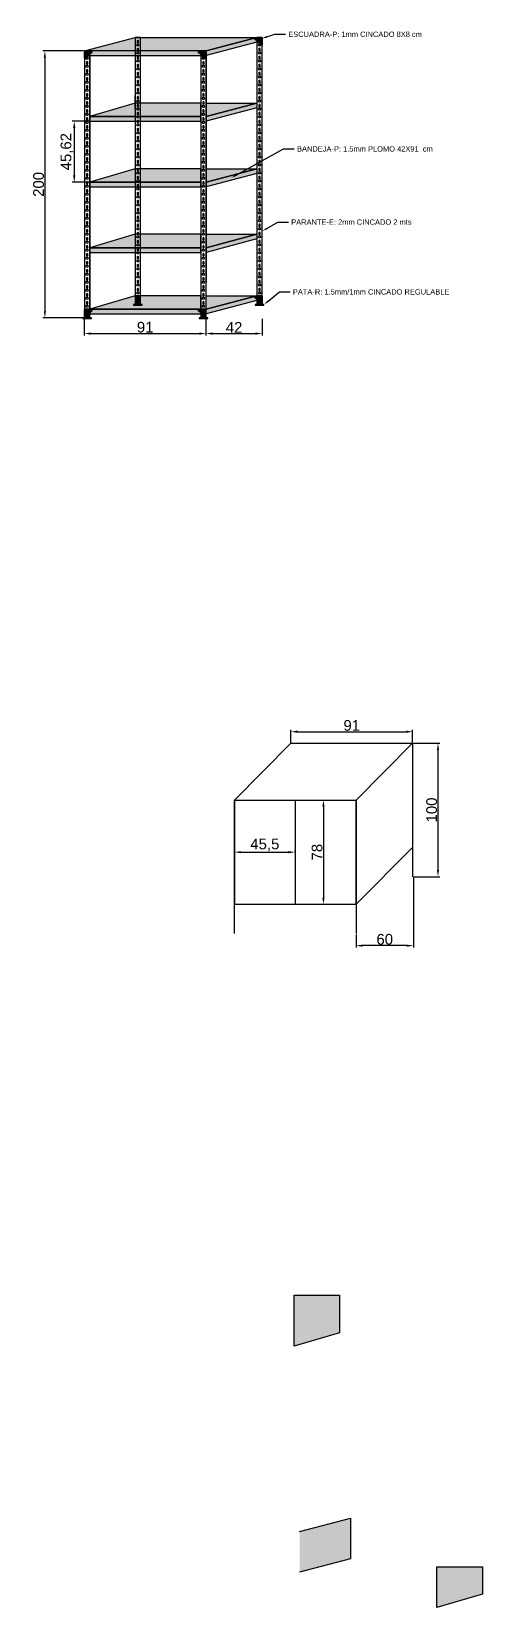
# Model space of a CAD drawing. Header units: millimetres. Extents: x 6614975 to 6624097, y 8742145 to 8746891.
# Drawn here: x 6619857 to 6620194, y 8742145 to 8743326 of the extents above; entities that cross this region are included whole.
import ezdxf
from ezdxf import colors
from ezdxf.entities.mleader import LeaderData, LeaderLine
from ezdxf.math import Vec2, Vec3

# ---------------------------------------------------------------- set-up
doc = ezdxf.new("R2010")
doc.units = ezdxf.units.MM
doc.styles.get("Standard").update_dxf_attribs({"font": 'arial.ttf'})
doc.dimstyles.new('ISO-25', dxfattribs={"dimtxt": 8, "dimasz": 5, "dimexe": 1.5, "dimexo": 0.625, "dimtad": 1, "dimtxsty": 'Standard', "dimcen": 2.5, "dimclrd": 1, "dimclre": 1, "dimclrt": 143, "dimadec": 0, "dimazin": 0, "dimtfac": 1, "dimtmove": 0, "dimatfit": 3, "dimfxl": 1, "dimarcsym": 0})

msp = doc.modelspace()

# ---------------------------------------------------------------- blocks, each defined once
blk = doc.blocks.new('UNION-R')
at = {"true_color": 0x939598}
h = blk.add_hatch(color=252, dxfattribs=at)
h.dxf.hatch_style = 1
h.paths.add_polyline_path([(-8.1, 0.4, 0.631348), (-9.2, -2, -0.142591), (-2.3, -8.8, 0.79062), (0.4, -8.1), (0.4, -1, 0.414), (-1, 0.4)])
h.paths.add_polyline_path([(-1.3, -0.7, -1), (-0.1, -0.7, -1)], flags=16)
h.paths.add_polyline_path([(-7.4, -1.4), (-8.2, -1.4, -0.736995), (-8.2, -0.6), (-7.4, -0.6, -1)], flags=16)
h.paths.add_polyline_path([(-0.6, -7.4), (-0.6, -8.3, -1), (-1.5, -8.3), (-1.5, -7.4, -0.736995)], flags=16)
at = {"true_color": 0xffffff}
h = blk.add_hatch(color=7, dxfattribs=at)
h.dxf.hatch_style = 1
h.paths.add_polyline_path([(-8.1, 0.4, 0.631348), (-9.2, -2, -0.142591), (-2.3, -8.8, 0.79062), (0.4, -8.1), (0.4, -1, 0.414), (-1, 0.4)])
h.paths.add_polyline_path([(-7.4, -1.4), (-8.2, -1.4, -0.736995), (-8.2, -0.6), (-7.4, -0.6, -1)], flags=16)
h.paths.add_polyline_path([(-0.1, -0.7, -1), (-1.3, -0.7, -1)], flags=16)
h.paths.add_polyline_path([(-0.6, -7.4), (-0.6, -8.3, -1), (-1.5, -8.3), (-1.5, -7.4, -0.736995)], flags=16)
for points in [[(0.4, -8.1, -0.79062), (-2.3, -8.8, 0.142591), (-9.2, -2, -0.631348), (-8.1, 0.4), (-1, 0.4, -0.414214), (0.4, -1), (0.4, -8.1)], [(-7.4, -0.6, -1), (-7.4, -1.4), (-8.2, -1.4, -0.736995), (-8.2, -0.6), (-7.4, -0.6)], [(-0.6, -8.3, -1), (-1.5, -8.3), (-1.5, -7.4, -0.736995), (-0.6, -7.4), (-0.6, -8.3)]]:
    blk.add_lwpolyline(points, format="xyb")
blk.add_circle((-0.7, -0.7), 0.581)
blk = doc.blocks.new('*D154')
at = {"color": 1, "lineweight": -2, "transparency": 16777216}
for p, q in [((6619895.6, 8743311.3), (6619865.2, 8743311.3)), ((6619895.6, 8743111.3), (6619865.2, 8743111.3))]:
    blk.add_line(p, q, dxfattribs=at)
at = {"color": 1, "linetype": 'Continuous', "lineweight": -2, "transparency": 16777216}
blk.add_line((6619866.7, 8743306.3), (6619866.7, 8743116.3), dxfattribs=at)
at = {"color": 1, "transparency": 16777216}
for points in [[(6619865.9, 8743306.3), (6619867.5, 8743306.3), (6619866.7, 8743311.3)], [(6619865.9, 8743116.3), (6619867.5, 8743116.3), (6619866.7, 8743111.3)]]:
    blk.add_solid(points, dxfattribs=at)
at = {"layer": 'Defpoints', "color": 0, "transparency": 16777216}
for p in [(6619896.2, 8743311.3), (6619866.7, 8743111.3), (6619896.2, 8743111.3)]:
    blk.add_point(p, dxfattribs=at)
at = {"color": 143, "transparency": 16777216, "insert": (6619862, 8743211.3), "char_height": 8, "attachment_point": 5, "rotation": 90}
blk.add_mtext('200', dxfattribs=at)
blk = doc.blocks.new('*D155')
at = {"color": 1, "lineweight": -2, "transparency": 16777216}
for p, q in [((6619899.6, 8743258.6), (6619887.2, 8743258.6)), ((6619899.6, 8743213), (6619887.2, 8743213))]:
    blk.add_line(p, q, dxfattribs=at)
at = {"color": 1, "linetype": 'Continuous', "lineweight": -2, "transparency": 16777216}
blk.add_line((6619888.7, 8743253.6), (6619888.7, 8743218), dxfattribs=at)
at = {"color": 1, "transparency": 16777216}
for points in [[(6619887.8, 8743253.6), (6619889.5, 8743253.6), (6619888.7, 8743258.6)], [(6619887.8, 8743218), (6619889.5, 8743218), (6619888.7, 8743213)]]:
    blk.add_solid(points, dxfattribs=at)
at = {"layer": 'Defpoints', "color": 0, "transparency": 16777216}
for p in [(6619900.2, 8743258.6), (6619888.7, 8743213), (6619900.2, 8743213)]:
    blk.add_point(p, dxfattribs=at)
at = {"color": 143, "transparency": 16777216, "insert": (6619883.2, 8743235.8), "char_height": 8, "attachment_point": 5, "rotation": 90}
blk.add_mtext('45,62', dxfattribs=at)
blk = doc.blocks.new('*D152')
at = {"color": 1, "lineweight": -2, "transparency": 16777216}
for p, q in [((6619896.2, 8743110.6), (6619896.2, 8743098.1)), ((6619987.2, 8743110.6), (6619987.2, 8743098.1))]:
    blk.add_line(p, q, dxfattribs=at)
at = {"color": 1, "linetype": 'Continuous', "lineweight": -2, "transparency": 16777216}
blk.add_line((6619901.2, 8743099.6), (6619982.2, 8743099.6), dxfattribs=at)
at = {"color": 1, "transparency": 16777216}
for points in [[(6619901.2, 8743100.4), (6619901.2, 8743098.7), (6619896.2, 8743099.6)], [(6619982.2, 8743100.4), (6619982.2, 8743098.7), (6619987.2, 8743099.6)]]:
    blk.add_solid(points, dxfattribs=at)
at = {"layer": 'Defpoints', "color": 0, "transparency": 16777216}
for p in [(6619896.2, 8743111.3), (6619987.2, 8743111.3), (6619987.2, 8743099.6)]:
    blk.add_point(p, dxfattribs=at)
at = {"color": 143, "transparency": 16777216, "insert": (6619941.7, 8743104.3), "char_height": 8, "attachment_point": 5}
blk.add_mtext('91', dxfattribs=at)
blk = doc.blocks.new('*D153')
at = {"color": 1, "lineweight": -2, "transparency": 16777216}
for p, q in [((6619987.2, 8743110.6), (6619987.2, 8743098.1)), ((6620029.2, 8743110.6), (6620029.2, 8743098.1))]:
    blk.add_line(p, q, dxfattribs=at)
at = {"color": 1, "linetype": 'Continuous', "lineweight": -2, "transparency": 16777216}
blk.add_line((6619992.2, 8743099.6), (6620024.2, 8743099.6), dxfattribs=at)
at = {"color": 1, "transparency": 16777216}
for points in [[(6619992.2, 8743100.4), (6619992.2, 8743098.7), (6619987.2, 8743099.6)], [(6620024.2, 8743100.4), (6620024.2, 8743098.7), (6620029.2, 8743099.6)]]:
    blk.add_solid(points, dxfattribs=at)
at = {"layer": 'Defpoints', "color": 0, "transparency": 16777216}
for p in [(6619987.2, 8743111.3), (6620029.2, 8743111.3), (6620029.2, 8743099.6)]:
    blk.add_point(p, dxfattribs=at)
at = {"color": 143, "transparency": 16777216, "insert": (6620008.2, 8743104.2), "char_height": 8, "attachment_point": 5}
blk.add_mtext('42', dxfattribs=at)
blk = doc.blocks.new('*D168')
at = {"color": 1, "lineweight": -2, "transparency": 16777216}
for p, q in [((6620050.7, 8742793.3), (6620050.7, 8742802.8)), ((6620141.7, 8742793.3), (6620141.7, 8742802.8))]:
    blk.add_line(p, q, dxfattribs=at)
at = {"color": 1, "linetype": 'Continuous', "lineweight": -2, "transparency": 16777216}
blk.add_line((6620055.7, 8742801.3), (6620136.7, 8742801.3), dxfattribs=at)
at = {"color": 1, "transparency": 16777216}
for points in [[(6620055.7, 8742802.2), (6620055.7, 8742800.5), (6620050.7, 8742801.3)], [(6620136.7, 8742802.2), (6620136.7, 8742800.5), (6620141.7, 8742801.3)]]:
    blk.add_solid(points, dxfattribs=at)
at = {"layer": 'Defpoints', "color": 0, "transparency": 16777216}
for p in [(6620050.7, 8742792.7), (6620141.7, 8742801.3), (6620141.7, 8742792.7)]:
    blk.add_point(p, dxfattribs=at)
at = {"color": 143, "transparency": 16777216, "insert": (6620096.2, 8742806), "char_height": 8, "attachment_point": 5}
blk.add_mtext('91', dxfattribs=at)
blk = doc.blocks.new('*D169')
at = {"color": 1, "lineweight": -2, "transparency": 16777216}
for p, q in [((6620142.3, 8742792.7), (6620162.2, 8742792.7)), ((6620142.3, 8742692.7), (6620162.2, 8742692.7))]:
    blk.add_line(p, q, dxfattribs=at)
at = {"color": 1, "linetype": 'Continuous', "lineweight": -2, "transparency": 16777216}
blk.add_line((6620160.7, 8742787.7), (6620160.7, 8742697.7), dxfattribs=at)
at = {"color": 1, "transparency": 16777216}
for points in [[(6620159.9, 8742787.7), (6620161.5, 8742787.7), (6620160.7, 8742792.7)], [(6620159.9, 8742697.7), (6620161.5, 8742697.7), (6620160.7, 8742692.7)]]:
    blk.add_solid(points, dxfattribs=at)
at = {"layer": 'Defpoints', "color": 0, "transparency": 16777216}
for p in [(6620141.7, 8742792.7), (6620141.7, 8742692.7), (6620160.7, 8742692.7)]:
    blk.add_point(p, dxfattribs=at)
at = {"color": 143, "transparency": 16777216, "insert": (6620156, 8742742.7), "char_height": 8, "attachment_point": 5, "rotation": 90}
blk.add_mtext('100', dxfattribs=at)
blk = doc.blocks.new('*D170')
at = {"color": 1, "lineweight": -2, "transparency": 16777216}
for p, q in [((6620142.3, 8742692.1), (6620142.3, 8742639.6)), ((6620099.4, 8742649.5), (6620099.4, 8742639.6))]:
    blk.add_line(p, q, dxfattribs=at)
at = {"color": 1, "linetype": 'Continuous', "lineweight": -2, "transparency": 16777216}
blk.add_line((6620137.3, 8742641.1), (6620104.4, 8742641.1), dxfattribs=at)
at = {"color": 1, "transparency": 16777216}
for points in [[(6620104.4, 8742641.9), (6620104.4, 8742640.2), (6620099.4, 8742641.1)], [(6620137.3, 8742641.9), (6620137.3, 8742640.2), (6620142.3, 8742641.1)]]:
    blk.add_solid(points, dxfattribs=at)
at = {"layer": 'Defpoints', "color": 0, "transparency": 16777216}
for p in [(6620142.3, 8742692.7), (6620099.4, 8742650.1), (6620099.4, 8742641.1)]:
    blk.add_point(p, dxfattribs=at)
at = {"color": 143, "transparency": 16777216, "insert": (6620120.9, 8742645.8), "char_height": 8, "attachment_point": 5}
blk.add_mtext('60', dxfattribs=at)
blk = doc.blocks.new('*D171')
at = {"color": 1, "lineweight": -2, "transparency": 16777216}
for p, q in [((6620008.4, 8742711.7), (6620008.4, 8742712.6)), ((6620053.9, 8742711.7), (6620053.9, 8742712.6))]:
    blk.add_line(p, q, dxfattribs=at)
at = {"color": 1, "linetype": 'Continuous', "lineweight": -2, "transparency": 16777216}
blk.add_line((6620013.4, 8742711.1), (6620048.9, 8742711.1), dxfattribs=at)
at = {"color": 1, "transparency": 16777216}
for points in [[(6620013.4, 8742711.9), (6620013.4, 8742710.3), (6620008.4, 8742711.1)], [(6620048.9, 8742711.9), (6620048.9, 8742710.3), (6620053.9, 8742711.1)]]:
    blk.add_solid(points, dxfattribs=at)
at = {"layer": 'Defpoints', "color": 0, "transparency": 16777216}
for p in [(6620008.4, 8742711.1), (6620053.9, 8742711.1), (6620053.9, 8742711.1)]:
    blk.add_point(p, dxfattribs=at)
at = {"color": 143, "transparency": 16777216, "insert": (6620031.2, 8742716.5), "char_height": 8, "attachment_point": 5}
blk.add_mtext('45,5', dxfattribs=at)
blk = doc.blocks.new('*D172')
at = {"color": 1, "linetype": 'Continuous', "lineweight": -2, "transparency": 16777216}
blk.add_line((6620075, 8742745.1), (6620075, 8742677.1), dxfattribs=at)
at = {"color": 1, "lineweight": -2, "transparency": 16777216}
for p, q in [((6620075.6, 8742750.1), (6620076.5, 8742750.1)), ((6620075.6, 8742672.1), (6620076.5, 8742672.1))]:
    blk.add_line(p, q, dxfattribs=at)
at = {"color": 1, "transparency": 16777216}
for points in [[(6620074.2, 8742745.1), (6620075.9, 8742745.1), (6620075, 8742750.1)], [(6620074.2, 8742677.1), (6620075.9, 8742677.1), (6620075, 8742672.1)]]:
    blk.add_solid(points, dxfattribs=at)
at = {"layer": 'Defpoints', "color": 0, "transparency": 16777216}
for p in [(6620075, 8742750.1), (6620075, 8742672.1), (6620075, 8742672.1)]:
    blk.add_point(p, dxfattribs=at)
at = {"color": 143, "transparency": 16777216, "insert": (6620070.3, 8742711.1), "char_height": 8, "attachment_point": 5, "rotation": 90}
blk.add_mtext('78', dxfattribs=at)

# ---------------------------------------------------------------- dimensions: what is measured, and where the dimension line sits
for base, p1, p2, picture, middle in [((6619866.706, 8743111.264), (6619896.235, 8743311.264), (6619896.235, 8743111.264), '*D154', (6619861.996, 8743211.264)), ((6619888.651, 8743213.024), (6619900.235, 8743258.644), (6619900.235, 8743213.024), '*D155', (6619883.218, 8743235.834))]:
    dim = msp.add_linear_dim(base=base, p1=p1, p2=p2, angle=90, dimstyle='ISO-25')
    dim.commit()
    dim.dimension.update_dxf_attribs({"geometry": picture, "text_midpoint": middle})
dim = msp.add_linear_dim(base=(6619987.235, 8743099.558), p1=(6619896.235, 8743111.264), p2=(6619987.235, 8743111.264), dimstyle='ISO-25')
dim.commit()
dim.dimension.update_dxf_attribs({"geometry": '*D152', "text_midpoint": (6619941.735, 8743104.268)})
dim = msp.add_linear_dim(base=(6620029.235, 8743099.577), p1=(6619987.235, 8743111.264), p2=(6620029.235, 8743111.264), text='42', dimstyle='ISO-25')
dim.commit()
dim.dimension.update_dxf_attribs({"geometry": '*D153', "text_midpoint": (6620008.235, 8743104.219)})
at = {"color": 7, "true_color": 0xffffff}
for base, p1, p2, picture, middle in [((6620141.669, 8742801.325), (6620050.669, 8742792.702), (6620141.669, 8742792.702), '*D168', (6620096.169, 8742806.035)), ((6620053.912, 8742711.107), (6620008.412, 8742711.107), (6620053.912, 8742711.107), '*D171', (6620031.162, 8742716.523))]:
    dim = msp.add_linear_dim(base=base, p1=p1, p2=p2, dimstyle='ISO-25', dxfattribs=at)
    dim.commit()
    dim.dimension.update_dxf_attribs({"geometry": picture, "text_midpoint": middle})
for base, p1, p2, picture, middle in [((6620160.705, 8742692.702), (6620141.669, 8742792.702), (6620141.669, 8742692.702), '*D169', (6620155.996, 8742742.702)), ((6620075.022, 8742672.107), (6620075.022, 8742750.107), (6620075.022, 8742672.107), '*D172', (6620070.313, 8742711.107))]:
    dim = msp.add_linear_dim(base=base, p1=p1, p2=p2, angle=90, dimstyle='ISO-25', dxfattribs=at)
    dim.commit()
    dim.dimension.update_dxf_attribs({"geometry": picture, "text_midpoint": middle})
dim = msp.add_linear_dim(base=(6620099.412, 8742641.058), p1=(6620142.294, 8742692.702), p2=(6620099.412, 8742650.107), text='60', dimstyle='ISO-25', dxfattribs=at)
dim.commit()
dim.dimension.update_dxf_attribs({"geometry": '*D170', "text_midpoint": (6620120.853, 8742645.768)})

# ---------------------------------------------------------------- hatches: boundary and pattern name
h = msp.add_hatch(color=8)
h.dxf.hatch_style = 1
h.paths.add_polyline_path([(6619987.235, 8743311.264), (6620025.287, 8743321.264), (6619938.235, 8743321.264), (6619934.235, 8743321.264), (6619896.235, 8743311.264)])
h = msp.add_hatch(color=8)
h.dxf.hatch_style = 1
h.paths.add_polyline_path([(6619896.235, 8743311.264), (6619896.235, 8743307.764), (6619987.235, 8743307.764), (6619987.235, 8743311.264)])
h = msp.add_hatch(color=8)
h.dxf.hatch_style = 1
h.paths.add_polyline_path([(6620025.287, 8743317.764), (6620025.287, 8743321.264), (6619987.235, 8743311.264), (6619987.235, 8743307.764)])
h = msp.add_hatch(color=8)
h.dxf.hatch_style = 1
h.paths.add_polyline_path([(6619934.235, 8743272.144), (6619900.235, 8743262.144), (6619983.235, 8743262.144), (6619983.235, 8743272.144)])
h = msp.add_hatch(color=8)
h.dxf.hatch_style = 1
h.paths.add_polyline_path([(6620025.287, 8743268.644), (6620025.287, 8743272.144), (6619987.235, 8743262.144), (6619987.235, 8743258.644)])
h = msp.add_hatch(color=8)
h.dxf.hatch_style = 1
h.paths.add_polyline_path([(6620025.287, 8743272.144), (6619987.235, 8743272.144), (6619987.235, 8743262.144)])
h = msp.add_hatch(color=8)
h.dxf.hatch_style = 1
h.paths.add_polyline_path([(6619983.235, 8743258.644), (6619983.235, 8743262.144), (6619900.235, 8743262.144), (6619900.235, 8743258.644)])
h = msp.add_hatch(color=8)
h.dxf.hatch_style = 1
h.paths.add_polyline_path([(6619934.235, 8743223.024), (6619900.235, 8743213.024), (6619983.235, 8743213.024), (6619983.235, 8743223.024)])
h = msp.add_hatch(color=8)
h.dxf.hatch_style = 1
h.paths.add_polyline_path([(6620025.287, 8743219.524), (6620025.287, 8743223.024), (6619987.235, 8743213.024), (6619987.235, 8743209.524)])
h = msp.add_hatch(color=8)
h.dxf.hatch_style = 1
h.paths.add_polyline_path([(6620025.287, 8743223.024), (6619987.235, 8743223.024), (6619987.235, 8743213.024)])
h = msp.add_hatch(color=8)
h.dxf.hatch_style = 1
h.paths.add_polyline_path([(6619983.235, 8743209.524), (6619983.235, 8743213.024), (6619900.235, 8743213.024), (6619900.235, 8743209.524)])
h = msp.add_hatch(color=8)
h.dxf.hatch_style = 1
h.paths.add_polyline_path([(6619934.235, 8743173.904), (6619900.235, 8743163.904), (6619983.235, 8743163.904), (6619983.235, 8743173.904)])
h = msp.add_hatch(color=8)
h.dxf.hatch_style = 1
h.paths.add_polyline_path([(6620025.287, 8743170.404), (6620025.287, 8743173.904), (6619987.235, 8743163.904), (6619987.235, 8743160.404)])
h = msp.add_hatch(color=8)
h.dxf.hatch_style = 1
h.paths.add_polyline_path([(6620025.287, 8743173.904), (6619987.235, 8743173.904), (6619987.235, 8743163.904)])
h = msp.add_hatch(color=8)
h.dxf.hatch_style = 1
h.paths.add_polyline_path([(6619983.235, 8743160.404), (6619983.235, 8743163.904), (6619900.235, 8743163.904), (6619900.235, 8743160.404)])
h = msp.add_hatch(color=8)
h.dxf.hatch_style = 1
h.paths.add_polyline_path([(6619934.235, 8743127.764), (6619900.235, 8743117.764), (6619983.235, 8743117.764), (6619983.235, 8743127.764)])
at = {"true_color": 0x636466}
h = msp.add_hatch(color=251, dxfattribs=at)
h.dxf.hatch_style = 1
h.paths.add_polyline_path([(6619938.235, 8743127.764), (6619934.235, 8743127.764), (6619934.235, 8743121.264), (6619938.235, 8743121.264)])
h.paths.add_polyline_path([(6619936.748, 8743122.841, -1), (6619935.748, 8743122.841), (6619935.748, 8743123.841, -1), (6619936.748, 8743123.841)], flags=16)
h.paths.add_polyline_path([(6619935.701, 8743125.624), (6619935.701, 8743126.624, -1), (6619936.701, 8743126.624), (6619936.701, 8743125.624, -1)], flags=16)
h.paths.add_polyline_path([(6619939.485, 8743121.264), (6619932.985, 8743121.264), (6619932.985, 8743120.764), (6619939.485, 8743120.764)])
h = msp.add_hatch(color=8)
h.dxf.hatch_style = 1
h.paths.add_polyline_path([(6620025.287, 8743124.264), (6620025.287, 8743127.764), (6619987.235, 8743117.764), (6619987.235, 8743114.264)])
h = msp.add_hatch(color=8)
h.dxf.hatch_style = 1
h.paths.add_polyline_path([(6620025.287, 8743127.764), (6619987.235, 8743127.764), (6619987.235, 8743117.764)])
h = msp.add_hatch(color=251, dxfattribs=at)
h.dxf.hatch_style = 1
h.paths.add_polyline_path([(6620029.287, 8743127.764), (6620025.287, 8743127.764), (6620025.287, 8743121.264), (6620029.287, 8743121.264)])
h.paths.add_polyline_path([(6620027.8, 8743122.841, -1), (6620026.8, 8743122.841), (6620026.8, 8743123.841, -1), (6620027.8, 8743123.841)], flags=16)
h.paths.add_polyline_path([(6620026.753, 8743125.624), (6620026.753, 8743126.624, -1), (6620027.753, 8743126.624), (6620027.753, 8743125.624, -1)], flags=16)
h.paths.add_polyline_path([(6620030.537, 8743121.264), (6620024.037, 8743121.264), (6620024.037, 8743120.764), (6620030.537, 8743120.764)])
h = msp.add_hatch(color=251, dxfattribs=at)
h.dxf.hatch_style = 1
h.paths.add_polyline_path([(6619900.235, 8743117.764), (6619896.235, 8743117.764), (6619896.235, 8743111.264), (6619900.235, 8743111.264)])
h.paths.add_polyline_path([(6619898.748, 8743112.841, -1), (6619897.748, 8743112.841), (6619897.748, 8743113.841, -1), (6619898.748, 8743113.841)], flags=16)
h.paths.add_polyline_path([(6619897.701, 8743115.624), (6619897.701, 8743116.624, -1), (6619898.701, 8743116.624), (6619898.701, 8743115.624, -1)], flags=16)
h.paths.add_polyline_path([(6619901.485, 8743111.264), (6619894.985, 8743111.264), (6619894.985, 8743110.764), (6619901.485, 8743110.764)])
h = msp.add_hatch(color=8)
h.dxf.hatch_style = 1
h.paths.add_polyline_path([(6619983.235, 8743114.264), (6619983.235, 8743117.764), (6619900.235, 8743117.764), (6619900.235, 8743114.264)])
h = msp.add_hatch(color=251, dxfattribs=at)
h.dxf.hatch_style = 1
h.paths.add_polyline_path([(6619987.235, 8743117.764), (6619983.235, 8743117.764), (6619983.235, 8743111.264), (6619987.235, 8743111.264)])
h.paths.add_polyline_path([(6619985.748, 8743112.841, -1), (6619984.748, 8743112.841), (6619984.748, 8743113.841, -1), (6619985.748, 8743113.841)], flags=16)
h.paths.add_polyline_path([(6619984.701, 8743115.624), (6619984.701, 8743116.624, -1), (6619985.701, 8743116.624), (6619985.701, 8743115.624, -1)], flags=16)
h.paths.add_polyline_path([(6619988.485, 8743111.264), (6619981.985, 8743111.264), (6619981.985, 8743110.764), (6619988.485, 8743110.764)])
h = msp.add_hatch(color=251, dxfattribs=at)
h.dxf.hatch_style = 1
h.paths.add_polyline_path([(6620053.035, 8742341.158), (6620087.035, 8742351.158), (6620087.035, 8742379.158), (6620053.035, 8742379.158)])
h = msp.add_hatch(color=251, dxfattribs=at)
h.dxf.hatch_style = 1
h.paths.add_polyline_path([(6620095.186, 8742212.274), (6620057.134, 8742202.274), (6620057.134, 8742171.824), (6620095.186, 8742181.824)])
h = msp.add_hatch(color=251, dxfattribs=at)
h.dxf.hatch_style = 1
h.paths.add_polyline_path([(6620193.945, 8742175.774), (6620159.945, 8742175.774), (6620159.945, 8742145.324), (6620193.945, 8742155.324)])

# ---------------------------------------------------------------- linework, layer by layer
for p, q in [((6619934.235, 8743321.264), (6619938.235, 8743321.264)), ((6619900.235, 8743307.764), (6619900.235, 8743277.964)), ((6619900.235, 8743307.764), (6619900.235, 8743247.764)), ((6619900.235, 8743307.764), (6619900.235, 8743262.144)), ((6619987.235, 8743307.764), (6619987.235, 8743273.764)), ((6619934.235, 8743267.764), (6619934.235, 8743277.764)), ((6619900.235, 8743274.464), (6619900.235, 8743244.664)), ((6619987.235, 8743273.764), (6619987.235, 8743239.764)), ((6619900.235, 8743258.644), (6619900.235, 8743213.024)), ((6619900.235, 8743241.164), (6619900.235, 8743211.364)), ((6619987.235, 8743239.764), (6619987.235, 8743205.764)), ((6619900.235, 8743209.524), (6619900.235, 8743163.904)), ((6619987.235, 8743205.764), (6619987.235, 8743171.764)), ((6619987.235, 8743171.764), (6619987.235, 8743137.764)), ((6619900.235, 8743160.404), (6619900.235, 8743114.784))]:
    msp.add_line(p, q)
at = {"color": 7, "true_color": 0xffffff}
for p, q in [((6620008.412, 8742750.107), (6620050.669, 8742792.702)), ((6620050.669, 8742792.702), (6620141.669, 8742792.702)), ((6620099.412, 8742750.107), (6620141.669, 8742792.702)), ((6620141.669, 8742792.702), (6620141.669, 8742692.702)), ((6620141.669, 8742792.702), (6620141.669, 8742714.702)), ((6620008.412, 8742750.107), (6620099.412, 8742750.107)), ((6620008.412, 8742650.107), (6620008.412, 8742750.107)), ((6620008.412, 8742750.107), (6620008.412, 8742672.107)), ((6620053.912, 8742750.107), (6620053.912, 8742672.107)), ((6620099.412, 8742750.107), (6620099.412, 8742650.107)), ((6620099.412, 8742672.107), (6620099.412, 8742750.107)), ((6620141.669, 8742714.702), (6620099.412, 8742672.107)), ((6620008.412, 8742672.107), (6620099.412, 8742672.107)), ((6620053.035, 8742341.158), (6620053.035, 8742379.158)), ((6620053.035, 8742379.158), (6620087.035, 8742379.158)), ((6620087.035, 8742379.158), (6620087.035, 8742351.158)), ((6620087.035, 8742351.158), (6620053.035, 8742341.158)), ((6620057.134, 8742202.274), (6620095.186, 8742212.274)), ((6620095.186, 8742212.274), (6620095.186, 8742181.824)), ((6620095.186, 8742181.824), (6620057.134, 8742171.824)), ((6620159.945, 8742175.774), (6620193.945, 8742175.774)), ((6620159.945, 8742145.324), (6620159.945, 8742175.774)), ((6620193.945, 8742175.774), (6620193.945, 8742155.324)), ((6620193.945, 8742155.324), (6620159.945, 8742145.324))]:
    msp.add_line(p, q, dxfattribs=at)
for points in [[(6620025.287, 8743321.264), (6619987.235, 8743311.264), (6619896.235, 8743311.264), (6619934.235, 8743321.264), (6619938.235, 8743321.264), (6620029.287, 8743321.264)], [(6619934.235, 8743272.144), (6619900.235, 8743262.144), (6619983.235, 8743262.144), (6619983.235, 8743272.144), (6619934.235, 8743272.144)], [(6619934.235, 8743223.024), (6619900.235, 8743213.024), (6619983.235, 8743213.024), (6619983.235, 8743223.024), (6619934.235, 8743223.024)], [(6619934.235, 8743173.904), (6619900.235, 8743163.904), (6619983.235, 8743163.904), (6619983.235, 8743173.904), (6619934.235, 8743173.904)], [(6619934.235, 8743127.764), (6619900.235, 8743117.764), (6619983.235, 8743117.764), (6619983.235, 8743127.764), (6619934.235, 8743127.764)]]:
    msp.add_lwpolyline(points)
for points in [[(6619896.235, 8743111.264), (6619900.235, 8743111.264), (6619900.235, 8743311.264), (6619896.235, 8743311.264)], [(6619896.235, 8743307.764), (6619987.235, 8743307.764), (6619987.235, 8743311.264), (6619896.235, 8743311.264)], [(6619934.235, 8743121.264), (6619938.235, 8743121.264), (6619938.235, 8743321.264), (6619934.235, 8743321.264)], [(6619983.235, 8743111.264), (6619987.235, 8743111.264), (6619987.235, 8743311.264), (6619983.235, 8743311.264)], [(6619987.235, 8743311.264), (6620025.287, 8743321.264), (6620025.287, 8743317.764), (6619987.235, 8743307.764)], [(6620025.287, 8743121.264), (6620029.287, 8743121.264), (6620029.287, 8743321.264), (6620025.287, 8743321.264)], [(6619987.235, 8743262.144), (6620025.287, 8743272.144), (6620025.287, 8743268.644), (6619987.235, 8743258.644)], [(6619987.235, 8743272.144), (6620025.287, 8743272.144), (6619987.235, 8743262.144)], [(6619900.235, 8743258.644), (6619983.235, 8743258.644), (6619983.235, 8743262.144), (6619900.235, 8743262.144)], [(6619987.235, 8743213.024), (6620025.287, 8743223.024), (6620025.287, 8743219.524), (6619987.235, 8743209.524)], [(6619987.235, 8743223.024), (6620025.287, 8743223.024), (6619987.235, 8743213.024)], [(6619900.235, 8743209.524), (6619983.235, 8743209.524), (6619983.235, 8743213.024), (6619900.235, 8743213.024)], [(6619987.235, 8743163.904), (6620025.287, 8743173.904), (6620025.287, 8743170.404), (6619987.235, 8743160.404)], [(6619987.235, 8743173.904), (6620025.287, 8743173.904), (6619987.235, 8743163.904)], [(6619900.235, 8743160.404), (6619983.235, 8743160.404), (6619983.235, 8743163.904), (6619900.235, 8743163.904)], [(6619934.235, 8743121.264), (6619938.235, 8743121.264), (6619938.235, 8743127.764), (6619934.235, 8743127.764)], [(6619987.235, 8743117.764), (6620025.287, 8743127.764), (6620025.287, 8743124.264), (6619987.235, 8743114.264)], [(6619987.235, 8743127.764), (6620025.287, 8743127.764), (6619987.235, 8743117.764)], [(6620025.287, 8743121.264), (6620029.287, 8743121.264), (6620029.287, 8743127.764), (6620025.287, 8743127.764)], [(6619894.985, 8743110.764), (6619901.485, 8743110.764), (6619901.485, 8743111.264), (6619894.985, 8743111.264)], [(6619896.235, 8743111.264), (6619900.235, 8743111.264), (6619900.235, 8743117.764), (6619896.235, 8743117.764)], [(6619900.235, 8743114.264), (6619983.235, 8743114.264), (6619983.235, 8743117.764), (6619900.235, 8743117.764)], [(6619932.985, 8743120.764), (6619939.485, 8743120.764), (6619939.485, 8743121.264), (6619932.985, 8743121.264)], [(6619981.985, 8743110.764), (6619988.485, 8743110.764), (6619988.485, 8743111.264), (6619981.985, 8743111.264)], [(6619983.235, 8743111.264), (6619987.235, 8743111.264), (6619987.235, 8743117.764), (6619983.235, 8743117.764)], [(6620024.037, 8743120.764), (6620030.537, 8743120.764), (6620030.537, 8743121.264), (6620024.037, 8743121.264)]]:
    msp.add_lwpolyline(points, close=True)
for points in [[(6619935.735, 8743316.264, 1), (6619935.735, 8743315.264), (6619936.735, 8743315.264, 1), (6619936.735, 8743316.264)], [(6619935.735, 8743317.764, 1), (6619936.735, 8743317.764), (6619936.735, 8743318.764, 1), (6619935.735, 8743318.764)], [(6619935.735, 8743311.764, 1), (6619936.735, 8743311.764), (6619936.735, 8743312.764, 1), (6619935.735, 8743312.764)], [(6620026.787, 8743316.264, 1), (6620026.787, 8743315.264), (6620027.787, 8743315.264, 1), (6620027.787, 8743316.264)], [(6620026.787, 8743317.764, 1), (6620027.787, 8743317.764), (6620027.787, 8743318.764, 1), (6620026.787, 8743318.764)], [(6620026.787, 8743311.764, 1), (6620027.787, 8743311.764), (6620027.787, 8743312.764, 1), (6620026.787, 8743312.764)], [(6619897.735, 8743306.264, 1), (6619897.735, 8743305.264), (6619898.735, 8743305.264, 1), (6619898.735, 8743306.264)], [(6619897.735, 8743300.264, 1), (6619897.735, 8743299.264), (6619898.735, 8743299.264, 1), (6619898.735, 8743300.264)], [(6619897.735, 8743307.764, 1), (6619898.735, 8743307.764), (6619898.735, 8743308.764, 1), (6619897.735, 8743308.764)], [(6619897.735, 8743301.764, 1), (6619898.735, 8743301.764), (6619898.735, 8743302.764, 1), (6619897.735, 8743302.764)], [(6619935.735, 8743310.264, 1), (6619935.735, 8743309.264), (6619936.735, 8743309.264, 1), (6619936.735, 8743310.264)], [(6619935.735, 8743304.264, 1), (6619935.735, 8743303.264), (6619936.735, 8743303.264, 1), (6619936.735, 8743304.264)], [(6619935.735, 8743305.764, 1), (6619936.735, 8743305.764), (6619936.735, 8743306.764, 1), (6619935.735, 8743306.764)], [(6619935.735, 8743299.764, 1), (6619936.735, 8743299.764), (6619936.735, 8743300.764, 1), (6619935.735, 8743300.764)], [(6619984.735, 8743306.264, 1), (6619984.735, 8743305.264), (6619985.735, 8743305.264, 1), (6619985.735, 8743306.264)], [(6619984.735, 8743300.264, 1), (6619984.735, 8743299.264), (6619985.735, 8743299.264, 1), (6619985.735, 8743300.264)], [(6619984.735, 8743307.764, 1), (6619985.735, 8743307.764), (6619985.735, 8743308.764, 1), (6619984.735, 8743308.764)], [(6619984.735, 8743301.764, 1), (6619985.735, 8743301.764), (6619985.735, 8743302.764, 1), (6619984.735, 8743302.764)], [(6620026.787, 8743310.264, 1), (6620026.787, 8743309.264), (6620027.787, 8743309.264, 1), (6620027.787, 8743310.264)], [(6620026.787, 8743304.264, 1), (6620026.787, 8743303.264), (6620027.787, 8743303.264, 1), (6620027.787, 8743304.264)], [(6620026.787, 8743305.764, 1), (6620027.787, 8743305.764), (6620027.787, 8743306.764, 1), (6620026.787, 8743306.764)], [(6620026.787, 8743299.764, 1), (6620027.787, 8743299.764), (6620027.787, 8743300.764, 1), (6620026.787, 8743300.764)], [(6619897.735, 8743294.264, 1), (6619897.735, 8743293.264), (6619898.735, 8743293.264, 1), (6619898.735, 8743294.264)], [(6619897.735, 8743288.264, 1), (6619897.735, 8743287.264), (6619898.735, 8743287.264, 1), (6619898.735, 8743288.264)], [(6619897.735, 8743295.764, 1), (6619898.735, 8743295.764), (6619898.735, 8743296.764, 1), (6619897.735, 8743296.764)], [(6619897.735, 8743289.764, 1), (6619898.735, 8743289.764), (6619898.735, 8743290.764, 1), (6619897.735, 8743290.764)], [(6619935.735, 8743298.264, 1), (6619935.735, 8743297.264), (6619936.735, 8743297.264, 1), (6619936.735, 8743298.264)], [(6619935.735, 8743292.264, 1), (6619935.735, 8743291.264), (6619936.735, 8743291.264, 1), (6619936.735, 8743292.264)], [(6619935.735, 8743293.764, 1), (6619936.735, 8743293.764), (6619936.735, 8743294.764, 1), (6619935.735, 8743294.764)], [(6619935.735, 8743287.764, 1), (6619936.735, 8743287.764), (6619936.735, 8743288.764, 1), (6619935.735, 8743288.764)], [(6619984.735, 8743294.264, 1), (6619984.735, 8743293.264), (6619985.735, 8743293.264, 1), (6619985.735, 8743294.264)], [(6619984.735, 8743288.264, 1), (6619984.735, 8743287.264), (6619985.735, 8743287.264, 1), (6619985.735, 8743288.264)], [(6619984.735, 8743295.764, 1), (6619985.735, 8743295.764), (6619985.735, 8743296.764, 1), (6619984.735, 8743296.764)], [(6619984.735, 8743289.764, 1), (6619985.735, 8743289.764), (6619985.735, 8743290.764, 1), (6619984.735, 8743290.764)], [(6620026.787, 8743298.264, 1), (6620026.787, 8743297.264), (6620027.787, 8743297.264, 1), (6620027.787, 8743298.264)], [(6620026.787, 8743292.264, 1), (6620026.787, 8743291.264), (6620027.787, 8743291.264, 1), (6620027.787, 8743292.264)], [(6620026.787, 8743293.764, 1), (6620027.787, 8743293.764), (6620027.787, 8743294.764, 1), (6620026.787, 8743294.764)], [(6620026.787, 8743287.764, 1), (6620027.787, 8743287.764), (6620027.787, 8743288.764, 1), (6620026.787, 8743288.764)], [(6619897.735, 8743282.264, 1), (6619897.735, 8743281.264), (6619898.735, 8743281.264, 1), (6619898.735, 8743282.264)], [(6619897.735, 8743276.264, 1), (6619897.735, 8743275.264), (6619898.735, 8743275.264, 1), (6619898.735, 8743276.264)], [(6619897.735, 8743283.764, 1), (6619898.735, 8743283.764), (6619898.735, 8743284.764, 1), (6619897.735, 8743284.764)], [(6619897.735, 8743277.764, 1), (6619898.735, 8743277.764), (6619898.735, 8743278.764, 1), (6619897.735, 8743278.764)], [(6619935.735, 8743286.264, 1), (6619935.735, 8743285.264), (6619936.735, 8743285.264, 1), (6619936.735, 8743286.264)], [(6619935.735, 8743280.264, 1), (6619935.735, 8743279.264), (6619936.735, 8743279.264, 1), (6619936.735, 8743280.264)], [(6619935.735, 8743281.764, 1), (6619936.735, 8743281.764), (6619936.735, 8743282.764, 1), (6619935.735, 8743282.764)], [(6619935.735, 8743275.764, 1), (6619936.735, 8743275.764), (6619936.735, 8743276.764, 1), (6619935.735, 8743276.764)], [(6619984.735, 8743282.264, 1), (6619984.735, 8743281.264), (6619985.735, 8743281.264, 1), (6619985.735, 8743282.264)], [(6619984.735, 8743276.264, 1), (6619984.735, 8743275.264), (6619985.735, 8743275.264, 1), (6619985.735, 8743276.264)], [(6619984.735, 8743283.764, 1), (6619985.735, 8743283.764), (6619985.735, 8743284.764, 1), (6619984.735, 8743284.764)], [(6619984.735, 8743277.764, 1), (6619985.735, 8743277.764), (6619985.735, 8743278.764, 1), (6619984.735, 8743278.764)], [(6620026.787, 8743286.264, 1), (6620026.787, 8743285.264), (6620027.787, 8743285.264, 1), (6620027.787, 8743286.264)], [(6620026.787, 8743280.264, 1), (6620026.787, 8743279.264), (6620027.787, 8743279.264, 1), (6620027.787, 8743280.264)], [(6620026.787, 8743281.764, 1), (6620027.787, 8743281.764), (6620027.787, 8743282.764, 1), (6620026.787, 8743282.764)], [(6620026.787, 8743275.764, 1), (6620027.787, 8743275.764), (6620027.787, 8743276.764, 1), (6620026.787, 8743276.764)], [(6619897.735, 8743270.264, 1), (6619897.735, 8743269.264), (6619898.735, 8743269.264, 1), (6619898.735, 8743270.264)], [(6619897.735, 8743264.264, 1), (6619897.735, 8743263.264), (6619898.735, 8743263.264, 1), (6619898.735, 8743264.264)], [(6619897.735, 8743271.764, 1), (6619898.735, 8743271.764), (6619898.735, 8743272.764, 1), (6619897.735, 8743272.764)], [(6619897.735, 8743265.764, 1), (6619898.735, 8743265.764), (6619898.735, 8743266.764, 1), (6619897.735, 8743266.764)], [(6619935.735, 8743274.264, 1), (6619935.735, 8743273.264), (6619936.735, 8743273.264, 1), (6619936.735, 8743274.264)], [(6619935.735, 8743268.264, 1), (6619935.735, 8743267.264), (6619936.735, 8743267.264, 1), (6619936.735, 8743268.264)], [(6619935.735, 8743269.764, 1), (6619936.735, 8743269.764), (6619936.735, 8743270.764, 1), (6619935.735, 8743270.764)], [(6619935.735, 8743263.898, 1), (6619936.735, 8743263.898), (6619936.735, 8743264.898, 1), (6619935.735, 8743264.898)], [(6619984.735, 8743270.264, 1), (6619984.735, 8743269.264), (6619985.735, 8743269.264, 1), (6619985.735, 8743270.264)], [(6619984.735, 8743264.264, 1), (6619984.735, 8743263.264), (6619985.735, 8743263.264, 1), (6619985.735, 8743264.264)], [(6619984.735, 8743271.764, 1), (6619985.735, 8743271.764), (6619985.735, 8743272.764, 1), (6619984.735, 8743272.764)], [(6619984.735, 8743265.764, 1), (6619985.735, 8743265.764), (6619985.735, 8743266.764, 1), (6619984.735, 8743266.764)], [(6620026.787, 8743274.264, 1), (6620026.787, 8743273.264), (6620027.787, 8743273.264, 1), (6620027.787, 8743274.264)], [(6620026.787, 8743268.264, 1), (6620026.787, 8743267.264), (6620027.787, 8743267.264, 1), (6620027.787, 8743268.264)], [(6620026.787, 8743269.764, 1), (6620027.787, 8743269.764), (6620027.787, 8743270.764, 1), (6620026.787, 8743270.764)], [(6620026.787, 8743263.898, 1), (6620027.787, 8743263.898), (6620027.787, 8743264.898, 1), (6620026.787, 8743264.898)], [(6619897.735, 8743258.264, 1), (6619897.735, 8743257.264), (6619898.735, 8743257.264, 1), (6619898.735, 8743258.264)], [(6619897.735, 8743252.398, 1), (6619897.735, 8743251.398), (6619898.735, 8743251.398, 1), (6619898.735, 8743252.398)], [(6619897.735, 8743259.764, 1), (6619898.735, 8743259.764), (6619898.735, 8743260.764, 1), (6619897.735, 8743260.764)], [(6619897.735, 8743253.898, 1), (6619898.735, 8743253.898), (6619898.735, 8743254.898, 1), (6619897.735, 8743254.898)], [(6619935.735, 8743262.398, 1), (6619935.735, 8743261.398), (6619936.735, 8743261.398, 1), (6619936.735, 8743262.398)], [(6619935.735, 8743256.398, 1), (6619935.735, 8743255.398), (6619936.735, 8743255.398, 1), (6619936.735, 8743256.398)], [(6619935.735, 8743257.898, 1), (6619936.735, 8743257.898), (6619936.735, 8743258.898, 1), (6619935.735, 8743258.898)], [(6619935.735, 8743251.898, 1), (6619936.735, 8743251.898), (6619936.735, 8743252.898, 1), (6619935.735, 8743252.898)], [(6619984.735, 8743258.264, 1), (6619984.735, 8743257.264), (6619985.735, 8743257.264, 1), (6619985.735, 8743258.264)], [(6619984.735, 8743252.398, 1), (6619984.735, 8743251.398), (6619985.735, 8743251.398, 1), (6619985.735, 8743252.398)], [(6619984.735, 8743259.764, 1), (6619985.735, 8743259.764), (6619985.735, 8743260.764, 1), (6619984.735, 8743260.764)], [(6619984.735, 8743253.898, 1), (6619985.735, 8743253.898), (6619985.735, 8743254.898, 1), (6619984.735, 8743254.898)], [(6620026.787, 8743262.398, 1), (6620026.787, 8743261.398), (6620027.787, 8743261.398, 1), (6620027.787, 8743262.398)], [(6620026.787, 8743256.398, 1), (6620026.787, 8743255.398), (6620027.787, 8743255.398, 1), (6620027.787, 8743256.398)], [(6620026.787, 8743257.898, 1), (6620027.787, 8743257.898), (6620027.787, 8743258.898, 1), (6620026.787, 8743258.898)], [(6620026.787, 8743251.898, 1), (6620027.787, 8743251.898), (6620027.787, 8743252.898, 1), (6620026.787, 8743252.898)], [(6619897.735, 8743246.398, 1), (6619897.735, 8743245.398), (6619898.735, 8743245.398, 1), (6619898.735, 8743246.398)], [(6619897.735, 8743240.398, 1), (6619897.735, 8743239.398), (6619898.735, 8743239.398, 1), (6619898.735, 8743240.398)], [(6619897.735, 8743247.898, 1), (6619898.735, 8743247.898), (6619898.735, 8743248.898, 1), (6619897.735, 8743248.898)], [(6619897.735, 8743241.898, 1), (6619898.735, 8743241.898), (6619898.735, 8743242.898, 1), (6619897.735, 8743242.898)], [(6619935.735, 8743250.398, 1), (6619935.735, 8743249.398), (6619936.735, 8743249.398, 1), (6619936.735, 8743250.398)], [(6619935.735, 8743244.398, 1), (6619935.735, 8743243.398), (6619936.735, 8743243.398, 1), (6619936.735, 8743244.398)], [(6619935.735, 8743245.898, 1), (6619936.735, 8743245.898), (6619936.735, 8743246.898, 1), (6619935.735, 8743246.898)], [(6619935.735, 8743239.898, 1), (6619936.735, 8743239.898), (6619936.735, 8743240.898, 1), (6619935.735, 8743240.898)], [(6619984.735, 8743246.398, 1), (6619984.735, 8743245.398), (6619985.735, 8743245.398, 1), (6619985.735, 8743246.398)], [(6619984.735, 8743240.398, 1), (6619984.735, 8743239.398), (6619985.735, 8743239.398, 1), (6619985.735, 8743240.398)], [(6619984.735, 8743247.898, 1), (6619985.735, 8743247.898), (6619985.735, 8743248.898, 1), (6619984.735, 8743248.898)], [(6619984.735, 8743241.898, 1), (6619985.735, 8743241.898), (6619985.735, 8743242.898, 1), (6619984.735, 8743242.898)], [(6620026.787, 8743250.398, 1), (6620026.787, 8743249.398), (6620027.787, 8743249.398, 1), (6620027.787, 8743250.398)], [(6620026.787, 8743244.398, 1), (6620026.787, 8743243.398), (6620027.787, 8743243.398, 1), (6620027.787, 8743244.398)], [(6620026.787, 8743245.898, 1), (6620027.787, 8743245.898), (6620027.787, 8743246.898, 1), (6620026.787, 8743246.898)], [(6620026.787, 8743239.898, 1), (6620027.787, 8743239.898), (6620027.787, 8743240.898, 1), (6620026.787, 8743240.898)], [(6619897.735, 8743234.398, 1), (6619897.735, 8743233.398), (6619898.735, 8743233.398, 1), (6619898.735, 8743234.398)], [(6619897.735, 8743228.398, 1), (6619897.735, 8743227.398), (6619898.735, 8743227.398, 1), (6619898.735, 8743228.398)], [(6619897.735, 8743235.898, 1), (6619898.735, 8743235.898), (6619898.735, 8743236.898, 1), (6619897.735, 8743236.898)], [(6619897.735, 8743229.898, 1), (6619898.735, 8743229.898), (6619898.735, 8743230.898, 1), (6619897.735, 8743230.898)], [(6619935.735, 8743238.398, 1), (6619935.735, 8743237.398), (6619936.735, 8743237.398, 1), (6619936.735, 8743238.398)], [(6619935.735, 8743232.398, 1), (6619935.735, 8743231.398), (6619936.735, 8743231.398, 1), (6619936.735, 8743232.398)], [(6619935.735, 8743233.898, 1), (6619936.735, 8743233.898), (6619936.735, 8743234.898, 1), (6619935.735, 8743234.898)], [(6619935.735, 8743227.898, 1), (6619936.735, 8743227.898), (6619936.735, 8743228.898, 1), (6619935.735, 8743228.898)], [(6619984.735, 8743234.398, 1), (6619984.735, 8743233.398), (6619985.735, 8743233.398, 1), (6619985.735, 8743234.398)], [(6619984.735, 8743228.398, 1), (6619984.735, 8743227.398), (6619985.735, 8743227.398, 1), (6619985.735, 8743228.398)], [(6619984.735, 8743235.898, 1), (6619985.735, 8743235.898), (6619985.735, 8743236.898, 1), (6619984.735, 8743236.898)], [(6619984.735, 8743229.898, 1), (6619985.735, 8743229.898), (6619985.735, 8743230.898, 1), (6619984.735, 8743230.898)], [(6620026.787, 8743238.398, 1), (6620026.787, 8743237.398), (6620027.787, 8743237.398, 1), (6620027.787, 8743238.398)], [(6620026.787, 8743232.398, 1), (6620026.787, 8743231.398), (6620027.787, 8743231.398, 1), (6620027.787, 8743232.398)], [(6620026.787, 8743233.898, 1), (6620027.787, 8743233.898), (6620027.787, 8743234.898, 1), (6620026.787, 8743234.898)], [(6620026.787, 8743227.898, 1), (6620027.787, 8743227.898), (6620027.787, 8743228.898, 1), (6620026.787, 8743228.898)], [(6619897.735, 8743222.398, 1), (6619897.735, 8743221.398), (6619898.735, 8743221.398, 1), (6619898.735, 8743222.398)], [(6619897.735, 8743223.898, 1), (6619898.735, 8743223.898), (6619898.735, 8743224.898, 1), (6619897.735, 8743224.898)], [(6619897.735, 8743217.898, 1), (6619898.735, 8743217.898), (6619898.735, 8743218.898, 1), (6619897.735, 8743218.898)], [(6619935.735, 8743226.398, 1), (6619935.735, 8743225.398), (6619936.735, 8743225.398, 1), (6619936.735, 8743226.398)], [(6619935.735, 8743220.398, 1), (6619935.735, 8743219.398), (6619936.735, 8743219.398, 1), (6619936.735, 8743220.398)], [(6619935.735, 8743221.898, 1), (6619936.735, 8743221.898), (6619936.735, 8743222.898, 1), (6619935.735, 8743222.898)], [(6619935.735, 8743215.898, 1), (6619936.735, 8743215.898), (6619936.735, 8743216.898, 1), (6619935.735, 8743216.898)], [(6619984.735, 8743222.398, 1), (6619984.735, 8743221.398), (6619985.735, 8743221.398, 1), (6619985.735, 8743222.398)], [(6619984.735, 8743223.898, 1), (6619985.735, 8743223.898), (6619985.735, 8743224.898, 1), (6619984.735, 8743224.898)], [(6619984.735, 8743217.898, 1), (6619985.735, 8743217.898), (6619985.735, 8743218.898, 1), (6619984.735, 8743218.898)], [(6620026.787, 8743226.398, 1), (6620026.787, 8743225.398), (6620027.787, 8743225.398, 1), (6620027.787, 8743226.398)], [(6620026.787, 8743220.398, 1), (6620026.787, 8743219.398), (6620027.787, 8743219.398, 1), (6620027.787, 8743220.398)], [(6620026.787, 8743221.898, 1), (6620027.787, 8743221.898), (6620027.787, 8743222.898, 1), (6620026.787, 8743222.898)], [(6620026.787, 8743215.898, 1), (6620027.787, 8743215.898), (6620027.787, 8743216.898, 1), (6620026.787, 8743216.898)], [(6619897.735, 8743216.398, 1), (6619897.735, 8743215.398), (6619898.735, 8743215.398, 1), (6619898.735, 8743216.398)], [(6619897.735, 8743210.398, 1), (6619897.735, 8743209.398), (6619898.735, 8743209.398, 1), (6619898.735, 8743210.398)], [(6619897.735, 8743211.898, 1), (6619898.735, 8743211.898), (6619898.735, 8743212.898, 1), (6619897.735, 8743212.898)], [(6619897.735, 8743205.898, 1), (6619898.735, 8743205.898), (6619898.735, 8743206.898, 1), (6619897.735, 8743206.898)], [(6619935.735, 8743214.398, 1), (6619935.735, 8743213.398), (6619936.735, 8743213.398, 1), (6619936.735, 8743214.398)], [(6619935.735, 8743208.398, 1), (6619935.735, 8743207.398), (6619936.735, 8743207.398, 1), (6619936.735, 8743208.398)], [(6619935.735, 8743209.898, 1), (6619936.735, 8743209.898), (6619936.735, 8743210.898, 1), (6619935.735, 8743210.898)], [(6619935.735, 8743203.898, 1), (6619936.735, 8743203.898), (6619936.735, 8743204.898, 1), (6619935.735, 8743204.898)], [(6619984.735, 8743216.398, 1), (6619984.735, 8743215.398), (6619985.735, 8743215.398, 1), (6619985.735, 8743216.398)], [(6619984.735, 8743210.398, 1), (6619984.735, 8743209.398), (6619985.735, 8743209.398, 1), (6619985.735, 8743210.398)], [(6619984.735, 8743211.898, 1), (6619985.735, 8743211.898), (6619985.735, 8743212.898, 1), (6619984.735, 8743212.898)], [(6619984.735, 8743205.898, 1), (6619985.735, 8743205.898), (6619985.735, 8743206.898, 1), (6619984.735, 8743206.898)], [(6620026.787, 8743214.398, 1), (6620026.787, 8743213.398), (6620027.787, 8743213.398, 1), (6620027.787, 8743214.398)], [(6620026.787, 8743208.398, 1), (6620026.787, 8743207.398), (6620027.787, 8743207.398, 1), (6620027.787, 8743208.398)], [(6620026.787, 8743209.898, 1), (6620027.787, 8743209.898), (6620027.787, 8743210.898, 1), (6620026.787, 8743210.898)], [(6620026.787, 8743203.898, 1), (6620027.787, 8743203.898), (6620027.787, 8743204.898, 1), (6620026.787, 8743204.898)], [(6619897.735, 8743204.398, 1), (6619897.735, 8743203.398), (6619898.735, 8743203.398, 1), (6619898.735, 8743204.398)], [(6619897.735, 8743198.398, 1), (6619897.735, 8743197.398), (6619898.735, 8743197.398, 1), (6619898.735, 8743198.398)], [(6619897.735, 8743199.898, 1), (6619898.735, 8743199.898), (6619898.735, 8743200.898, 1), (6619897.735, 8743200.898)], [(6619897.735, 8743193.898, 1), (6619898.735, 8743193.898), (6619898.735, 8743194.898, 1), (6619897.735, 8743194.898)], [(6619935.735, 8743202.398, 1), (6619935.735, 8743201.398), (6619936.735, 8743201.398, 1), (6619936.735, 8743202.398)], [(6619935.735, 8743196.398, 1), (6619935.735, 8743195.398), (6619936.735, 8743195.398, 1), (6619936.735, 8743196.398)], [(6619935.735, 8743197.898, 1), (6619936.735, 8743197.898), (6619936.735, 8743198.898, 1), (6619935.735, 8743198.898)], [(6619935.735, 8743191.898, 1), (6619936.735, 8743191.898), (6619936.735, 8743192.898, 1), (6619935.735, 8743192.898)], [(6619984.735, 8743204.398, 1), (6619984.735, 8743203.398), (6619985.735, 8743203.398, 1), (6619985.735, 8743204.398)], [(6619984.735, 8743198.398, 1), (6619984.735, 8743197.398), (6619985.735, 8743197.398, 1), (6619985.735, 8743198.398)], [(6619984.735, 8743199.898, 1), (6619985.735, 8743199.898), (6619985.735, 8743200.898, 1), (6619984.735, 8743200.898)], [(6619984.735, 8743193.898, 1), (6619985.735, 8743193.898), (6619985.735, 8743194.898, 1), (6619984.735, 8743194.898)], [(6620026.787, 8743202.398, 1), (6620026.787, 8743201.398), (6620027.787, 8743201.398, 1), (6620027.787, 8743202.398)], [(6620026.787, 8743196.398, 1), (6620026.787, 8743195.398), (6620027.787, 8743195.398, 1), (6620027.787, 8743196.398)], [(6620026.787, 8743197.898, 1), (6620027.787, 8743197.898), (6620027.787, 8743198.898, 1), (6620026.787, 8743198.898)], [(6620026.787, 8743191.898, 1), (6620027.787, 8743191.898), (6620027.787, 8743192.898, 1), (6620026.787, 8743192.898)], [(6619897.735, 8743192.398, 1), (6619897.735, 8743191.398), (6619898.735, 8743191.398, 1), (6619898.735, 8743192.398)], [(6619897.735, 8743186.398, 1), (6619897.735, 8743185.398), (6619898.735, 8743185.398, 1), (6619898.735, 8743186.398)], [(6619897.735, 8743187.898, 1), (6619898.735, 8743187.898), (6619898.735, 8743188.898, 1), (6619897.735, 8743188.898)], [(6619897.735, 8743181.898, 1), (6619898.735, 8743181.898), (6619898.735, 8743182.898, 1), (6619897.735, 8743182.898)], [(6619935.735, 8743190.398, 1), (6619935.735, 8743189.398), (6619936.735, 8743189.398, 1), (6619936.735, 8743190.398)], [(6619935.735, 8743184.533, 1), (6619935.735, 8743183.533), (6619936.735, 8743183.533, 1), (6619936.735, 8743184.533)], [(6619935.735, 8743186.033, 1), (6619936.735, 8743186.033), (6619936.735, 8743187.033, 1), (6619935.735, 8743187.033)], [(6619935.735, 8743180.033, 1), (6619936.735, 8743180.033), (6619936.735, 8743181.033, 1), (6619935.735, 8743181.033)], [(6619984.735, 8743192.398, 1), (6619984.735, 8743191.398), (6619985.735, 8743191.398, 1), (6619985.735, 8743192.398)], [(6619984.735, 8743186.398, 1), (6619984.735, 8743185.398), (6619985.735, 8743185.398, 1), (6619985.735, 8743186.398)], [(6619984.735, 8743187.898, 1), (6619985.735, 8743187.898), (6619985.735, 8743188.898, 1), (6619984.735, 8743188.898)], [(6619984.735, 8743181.898, 1), (6619985.735, 8743181.898), (6619985.735, 8743182.898, 1), (6619984.735, 8743182.898)], [(6620026.787, 8743190.398, 1), (6620026.787, 8743189.398), (6620027.787, 8743189.398, 1), (6620027.787, 8743190.398)], [(6620026.787, 8743184.533, 1), (6620026.787, 8743183.533), (6620027.787, 8743183.533, 1), (6620027.787, 8743184.533)], [(6620026.787, 8743186.033, 1), (6620027.787, 8743186.033), (6620027.787, 8743187.033, 1), (6620026.787, 8743187.033)], [(6620026.787, 8743180.033, 1), (6620027.787, 8743180.033), (6620027.787, 8743181.033, 1), (6620026.787, 8743181.033)], [(6619897.735, 8743180.398, 1), (6619897.735, 8743179.398), (6619898.735, 8743179.398, 1), (6619898.735, 8743180.398)], [(6619897.735, 8743174.533, 1), (6619897.735, 8743173.533), (6619898.735, 8743173.533, 1), (6619898.735, 8743174.533)], [(6619897.735, 8743176.033, 1), (6619898.735, 8743176.033), (6619898.735, 8743177.033, 1), (6619897.735, 8743177.033)], [(6619897.735, 8743170.033, 1), (6619898.735, 8743170.033), (6619898.735, 8743171.033, 1), (6619897.735, 8743171.033)], [(6619935.735, 8743178.533, 1), (6619935.735, 8743177.533), (6619936.735, 8743177.533, 1), (6619936.735, 8743178.533)], [(6619935.735, 8743172.533, 1), (6619935.735, 8743171.533), (6619936.735, 8743171.533, 1), (6619936.735, 8743172.533)], [(6619935.735, 8743174.033, 1), (6619936.735, 8743174.033), (6619936.735, 8743175.033, 1), (6619935.735, 8743175.033)], [(6619935.735, 8743168.033, 1), (6619936.735, 8743168.033), (6619936.735, 8743169.033, 1), (6619935.735, 8743169.033)], [(6619984.735, 8743180.398, 1), (6619984.735, 8743179.398), (6619985.735, 8743179.398, 1), (6619985.735, 8743180.398)], [(6619984.735, 8743174.533, 1), (6619984.735, 8743173.533), (6619985.735, 8743173.533, 1), (6619985.735, 8743174.533)], [(6619984.735, 8743176.033, 1), (6619985.735, 8743176.033), (6619985.735, 8743177.033, 1), (6619984.735, 8743177.033)], [(6619984.735, 8743170.033, 1), (6619985.735, 8743170.033), (6619985.735, 8743171.033, 1), (6619984.735, 8743171.033)], [(6620026.787, 8743178.533, 1), (6620026.787, 8743177.533), (6620027.787, 8743177.533, 1), (6620027.787, 8743178.533)], [(6620026.787, 8743172.533, 1), (6620026.787, 8743171.533), (6620027.787, 8743171.533, 1), (6620027.787, 8743172.533)], [(6620026.787, 8743174.033, 1), (6620027.787, 8743174.033), (6620027.787, 8743175.033, 1), (6620026.787, 8743175.033)], [(6620026.787, 8743168.033, 1), (6620027.787, 8743168.033), (6620027.787, 8743169.033, 1), (6620026.787, 8743169.033)], [(6619897.735, 8743168.533, 1), (6619897.735, 8743167.533), (6619898.735, 8743167.533, 1), (6619898.735, 8743168.533)], [(6619897.735, 8743162.533, 1), (6619897.735, 8743161.533), (6619898.735, 8743161.533, 1), (6619898.735, 8743162.533)], [(6619897.735, 8743164.033, 1), (6619898.735, 8743164.033), (6619898.735, 8743165.033, 1), (6619897.735, 8743165.033)], [(6619897.735, 8743158.033, 1), (6619898.735, 8743158.033), (6619898.735, 8743159.033, 1), (6619897.735, 8743159.033)], [(6619935.735, 8743166.533, 1), (6619935.735, 8743165.533), (6619936.735, 8743165.533, 1), (6619936.735, 8743166.533)], [(6619935.735, 8743160.533, 1), (6619935.735, 8743159.533), (6619936.735, 8743159.533, 1), (6619936.735, 8743160.533)], [(6619935.735, 8743162.033, 1), (6619936.735, 8743162.033), (6619936.735, 8743163.033, 1), (6619935.735, 8743163.033)], [(6619935.735, 8743156.033, 1), (6619936.735, 8743156.033), (6619936.735, 8743157.033, 1), (6619935.735, 8743157.033)], [(6619984.735, 8743168.533, 1), (6619984.735, 8743167.533), (6619985.735, 8743167.533, 1), (6619985.735, 8743168.533)], [(6619984.735, 8743162.533, 1), (6619984.735, 8743161.533), (6619985.735, 8743161.533, 1), (6619985.735, 8743162.533)], [(6619984.735, 8743164.033, 1), (6619985.735, 8743164.033), (6619985.735, 8743165.033, 1), (6619984.735, 8743165.033)], [(6619984.735, 8743158.033, 1), (6619985.735, 8743158.033), (6619985.735, 8743159.033, 1), (6619984.735, 8743159.033)], [(6620026.787, 8743166.533, 1), (6620026.787, 8743165.533), (6620027.787, 8743165.533, 1), (6620027.787, 8743166.533)], [(6620026.787, 8743160.533, 1), (6620026.787, 8743159.533), (6620027.787, 8743159.533, 1), (6620027.787, 8743160.533)], [(6620026.787, 8743162.033, 1), (6620027.787, 8743162.033), (6620027.787, 8743163.033, 1), (6620026.787, 8743163.033)], [(6620026.787, 8743156.033, 1), (6620027.787, 8743156.033), (6620027.787, 8743157.033, 1), (6620026.787, 8743157.033)], [(6619897.735, 8743156.533, 1), (6619897.735, 8743155.533), (6619898.735, 8743155.533, 1), (6619898.735, 8743156.533)], [(6619897.735, 8743150.533, 1), (6619897.735, 8743149.533), (6619898.735, 8743149.533, 1), (6619898.735, 8743150.533)], [(6619897.735, 8743152.033, 1), (6619898.735, 8743152.033), (6619898.735, 8743153.033, 1), (6619897.735, 8743153.033)], [(6619897.735, 8743146.033, 1), (6619898.735, 8743146.033), (6619898.735, 8743147.033, 1), (6619897.735, 8743147.033)], [(6619935.735, 8743154.533, 1), (6619935.735, 8743153.533), (6619936.735, 8743153.533, 1), (6619936.735, 8743154.533)], [(6619935.735, 8743148.533, 1), (6619935.735, 8743147.533), (6619936.735, 8743147.533, 1), (6619936.735, 8743148.533)], [(6619935.735, 8743150.033, 1), (6619936.735, 8743150.033), (6619936.735, 8743151.033, 1), (6619935.735, 8743151.033)], [(6619984.735, 8743156.533, 1), (6619984.735, 8743155.533), (6619985.735, 8743155.533, 1), (6619985.735, 8743156.533)], [(6619984.735, 8743150.533, 1), (6619984.735, 8743149.533), (6619985.735, 8743149.533, 1), (6619985.735, 8743150.533)], [(6619984.735, 8743152.033, 1), (6619985.735, 8743152.033), (6619985.735, 8743153.033, 1), (6619984.735, 8743153.033)], [(6619984.735, 8743146.033, 1), (6619985.735, 8743146.033), (6619985.735, 8743147.033, 1), (6619984.735, 8743147.033)], [(6620026.787, 8743154.533, 1), (6620026.787, 8743153.533), (6620027.787, 8743153.533, 1), (6620027.787, 8743154.533)], [(6620026.787, 8743148.533, 1), (6620026.787, 8743147.533), (6620027.787, 8743147.533, 1), (6620027.787, 8743148.533)], [(6620026.787, 8743150.033, 1), (6620027.787, 8743150.033), (6620027.787, 8743151.033, 1), (6620026.787, 8743151.033)], [(6619897.735, 8743144.533, 1), (6619897.735, 8743143.533), (6619898.735, 8743143.533, 1), (6619898.735, 8743144.533)], [(6619897.735, 8743138.533, 1), (6619897.735, 8743137.533), (6619898.735, 8743137.533, 1), (6619898.735, 8743138.533)], [(6619897.735, 8743140.033, 1), (6619898.735, 8743140.033), (6619898.735, 8743141.033, 1), (6619897.735, 8743141.033)], [(6619897.735, 8743134.033, 1), (6619898.735, 8743134.033), (6619898.735, 8743135.033, 1), (6619897.735, 8743135.033)], [(6619935.735, 8743142.533, 1), (6619935.735, 8743141.533), (6619936.735, 8743141.533, 1), (6619936.735, 8743142.533)], [(6619935.735, 8743136.533, 1), (6619935.735, 8743135.533), (6619936.735, 8743135.533, 1), (6619936.735, 8743136.533)], [(6619935.735, 8743144.033, 1), (6619936.735, 8743144.033), (6619936.735, 8743145.033, 1), (6619935.735, 8743145.033)], [(6619935.735, 8743138.033, 1), (6619936.735, 8743138.033), (6619936.735, 8743139.033, 1), (6619935.735, 8743139.033)], [(6619984.735, 8743144.533, 1), (6619984.735, 8743143.533), (6619985.735, 8743143.533, 1), (6619985.735, 8743144.533)], [(6619984.735, 8743138.533, 1), (6619984.735, 8743137.533), (6619985.735, 8743137.533, 1), (6619985.735, 8743138.533)], [(6619984.735, 8743140.033, 1), (6619985.735, 8743140.033), (6619985.735, 8743141.033, 1), (6619984.735, 8743141.033)], [(6619984.735, 8743134.033, 1), (6619985.735, 8743134.033), (6619985.735, 8743135.033, 1), (6619984.735, 8743135.033)], [(6620026.787, 8743142.533, 1), (6620026.787, 8743141.533), (6620027.787, 8743141.533, 1), (6620027.787, 8743142.533)], [(6620026.787, 8743136.533, 1), (6620026.787, 8743135.533), (6620027.787, 8743135.533, 1), (6620027.787, 8743136.533)], [(6620026.787, 8743144.033, 1), (6620027.787, 8743144.033), (6620027.787, 8743145.033, 1), (6620026.787, 8743145.033)], [(6620026.787, 8743138.033, 1), (6620027.787, 8743138.033), (6620027.787, 8743139.033, 1), (6620026.787, 8743139.033)], [(6619897.735, 8743132.533, 1), (6619897.735, 8743131.533), (6619898.735, 8743131.533, 1), (6619898.735, 8743132.533)], [(6619897.735, 8743126.533, 1), (6619897.735, 8743125.533), (6619898.735, 8743125.533, 1), (6619898.735, 8743126.533)], [(6619897.735, 8743128.033, 1), (6619898.735, 8743128.033), (6619898.735, 8743129.033, 1), (6619897.735, 8743129.033)], [(6619897.735, 8743122.033, 1), (6619898.735, 8743122.033), (6619898.735, 8743123.033, 1), (6619897.735, 8743123.033)], [(6619935.735, 8743130.533, 1), (6619935.735, 8743129.533), (6619936.735, 8743129.533, 1), (6619936.735, 8743130.533)], [(6619935.735, 8743124.533, 1), (6619935.735, 8743123.533), (6619936.735, 8743123.533, 1), (6619936.735, 8743124.533)], [(6619935.701, 8743125.624, 1), (6619936.701, 8743125.624), (6619936.701, 8743126.624, 1), (6619935.701, 8743126.624)], [(6619935.735, 8743132.033, 1), (6619936.735, 8743132.033), (6619936.735, 8743133.033, 1), (6619935.735, 8743133.033)], [(6619935.735, 8743126.033, 1), (6619936.735, 8743126.033), (6619936.735, 8743127.033, 1), (6619935.735, 8743127.033)], [(6619935.748, 8743122.841, 1), (6619936.748, 8743122.841), (6619936.748, 8743123.841, 1), (6619935.748, 8743123.841)], [(6619984.735, 8743132.533, 1), (6619984.735, 8743131.533), (6619985.735, 8743131.533, 1), (6619985.735, 8743132.533)], [(6619984.735, 8743126.533, 1), (6619984.735, 8743125.533), (6619985.735, 8743125.533, 1), (6619985.735, 8743126.533)], [(6619984.735, 8743128.033, 1), (6619985.735, 8743128.033), (6619985.735, 8743129.033, 1), (6619984.735, 8743129.033)], [(6619984.735, 8743122.033, 1), (6619985.735, 8743122.033), (6619985.735, 8743123.033, 1), (6619984.735, 8743123.033)], [(6620026.787, 8743130.533, 1), (6620026.787, 8743129.533), (6620027.787, 8743129.533, 1), (6620027.787, 8743130.533)], [(6620026.787, 8743124.533, 1), (6620026.787, 8743123.533), (6620027.787, 8743123.533, 1), (6620027.787, 8743124.533)], [(6620026.753, 8743125.624, 1), (6620027.753, 8743125.624), (6620027.753, 8743126.624, 1), (6620026.753, 8743126.624)], [(6620026.787, 8743132.033, 1), (6620027.787, 8743132.033), (6620027.787, 8743133.033, 1), (6620026.787, 8743133.033)], [(6620026.787, 8743126.033, 1), (6620027.787, 8743126.033), (6620027.787, 8743127.033, 1), (6620026.787, 8743127.033)], [(6620026.8, 8743122.841, 1), (6620027.8, 8743122.841), (6620027.8, 8743123.841, 1), (6620026.8, 8743123.841)], [(6619897.735, 8743120.533, 1), (6619897.735, 8743119.533), (6619898.735, 8743119.533, 1), (6619898.735, 8743120.533)], [(6619897.735, 8743114.533, 1), (6619897.735, 8743113.533), (6619898.735, 8743113.533, 1), (6619898.735, 8743114.533)], [(6619897.701, 8743115.624, 1), (6619898.701, 8743115.624), (6619898.701, 8743116.624, 1), (6619897.701, 8743116.624)], [(6619897.735, 8743116.033, 1), (6619898.735, 8743116.033), (6619898.735, 8743117.033, 1), (6619897.735, 8743117.033)], [(6619897.748, 8743112.841, 1), (6619898.748, 8743112.841), (6619898.748, 8743113.841, 1), (6619897.748, 8743113.841)], [(6619984.735, 8743120.533, 1), (6619984.735, 8743119.533), (6619985.735, 8743119.533, 1), (6619985.735, 8743120.533)], [(6619984.735, 8743114.533, 1), (6619984.735, 8743113.533), (6619985.735, 8743113.533, 1), (6619985.735, 8743114.533)], [(6619984.701, 8743115.624, 1), (6619985.701, 8743115.624), (6619985.701, 8743116.624, 1), (6619984.701, 8743116.624)], [(6619984.735, 8743116.033, 1), (6619985.735, 8743116.033), (6619985.735, 8743117.033, 1), (6619984.735, 8743117.033)], [(6619984.748, 8743112.841, 1), (6619985.748, 8743112.841), (6619985.748, 8743113.841, 1), (6619984.748, 8743113.841)]]:
    msp.add_lwpolyline(points, format="xyb", close=True)

# ---------------------------------------------------------------- block references
at = {"color": 18, "lineweight": 211, "true_color": 0x000000, "xscale": 0.5729039759425889, "yscale": 0.5729039759425889, "zscale": 0.5729039759425889, "rotation": 90}
for p in [(6619896.48, 8743311.017), (6619896.48, 8743117.517)]:
    msp.add_blockref('UNION-R', p, dxfattribs=at)
at = {"color": 18, "lineweight": 211, "true_color": 0x000000, "xscale": 0.5729039759425889, "yscale": 0.5729039759425889, "zscale": 0.5729039759425889}
for p in [(6619986.984, 8743311.018), (6620029.023, 8743321.02), (6620029.034, 8743127.518), (6619986.962, 8743117.518)]:
    msp.add_blockref('UNION-R', p, dxfattribs=at)

msp.set_redraw_order([(e.dxf.handle, doc.entitydb.next_handle()) for e in msp.query("TEXT MTEXT ATTDEF DIMENSION ARC_DIMENSION")])  # texts and dimensions are drawn at this point

# ---------------------------------------------------------------- leaders
at = {"color": 152, "true_color": 0x2776bb}
ml = msp.add_multileader_mtext('Standard', dxfattribs=at)
ml.set_content('ESCUADRA-P: 1mm CINCADO 8X8 cm', color=(39, 118, 187))
ml.set_leader_properties()
ml.build(insert=Vec2(0, 0))
ctx = ml.context
ctx.base_point, ctx.plane_origin = Vec3(6620046.74, 8743323.72), Vec3(6620028.884, 8743320.544)
notes = []
notes.append((ctx, [(0, (1, 1, 0), (6620038.74, 8743323.72), (1, 0), 8, [(0, [(6620028.884, 8743320.544)], 0, [])])]))
ctx.mtext.insert, ctx.mtext.flow_direction = Vec3(6620048.74, 8743325.754), 5
ml = msp.add_multileader_mtext('Standard', dxfattribs=at)
ml.set_content('BANDEJA-P: 1.5mm PLOMO 42X91  cm', color=(39, 118, 187))
ml.set_leader_properties()
ml.build(insert=Vec2(0, 0))
ctx = ml.context
ctx.base_point, ctx.plane_origin = Vec3(6620053.266, 8743237.849), Vec3(6620006.261, 8743216.274)
notes.append((ctx, [(0, (1, 1, 0), (6620045.266, 8743237.849), (1, 0), 8, [(0, [(6620006.261, 8743216.274)], 0, [])])]))
ctx.mtext.insert, ctx.mtext.flow_direction = Vec3(6620055.266, 8743239.883), 5
ml = msp.add_multileader_mtext('Standard', dxfattribs=at)
ml.set_content('PARANTE-E: 2mm CINCADO 2 mts', color=(39, 118, 187))
ml.set_leader_properties()
ml.build(insert=Vec2(0, 0))
ctx = ml.context
ctx.base_point, ctx.plane_origin = Vec3(6620048.924, 8743183.027), Vec3(6620029.287, 8743176.297)
notes.append((ctx, [(0, (1, 1, 0), (6620040.924, 8743183.027), (1, 0), 8, [(0, [(6620029.287, 8743176.297)], 0, [])])]))
ctx.mtext.insert, ctx.mtext.flow_direction = Vec3(6620050.924, 8743185.061), 5
ml = msp.add_multileader_mtext('Standard', dxfattribs=at)
ml.set_content('PATA-R: 1.5mm/1mm CINCADO REGULABLE ', color=(39, 118, 187))
ml.set_leader_properties()
ml.build(insert=Vec2(0, 0))
ctx = ml.context
ctx.base_point, ctx.plane_origin = Vec3(6620050.174, 8743130.763), Vec3(6620030.537, 8743121.264)
notes.append((ctx, [(0, (1, 1, 0), (6620042.174, 8743130.763), (1, 0), 8, [(0, [(6620030.537, 8743121.264)], 0, [])])]))
ctx.mtext.insert, ctx.mtext.flow_direction = Vec3(6620052.174, 8743132.797), 5
for ctx, leaders in notes:
    for number, flags, end, landing, length, lines in leaders:
        leader = LeaderData()
        leader.index, (leader.has_last_leader_line, leader.has_dogleg_vector, leader.attachment_direction) = number, flags
        leader.last_leader_point, leader.dogleg_vector, leader.dogleg_length = Vec3(end), Vec3(landing), length
        for number, points, colour, breaks in lines:
            line = LeaderLine()
            line.index, line.vertices, line.color, line.breaks = number, Vec3.list(points), colors.encode_raw_color(colour), breaks
            leader.lines.append(line)
        ctx.leaders.append(leader)

doc.saveas('drawing.dxf')
